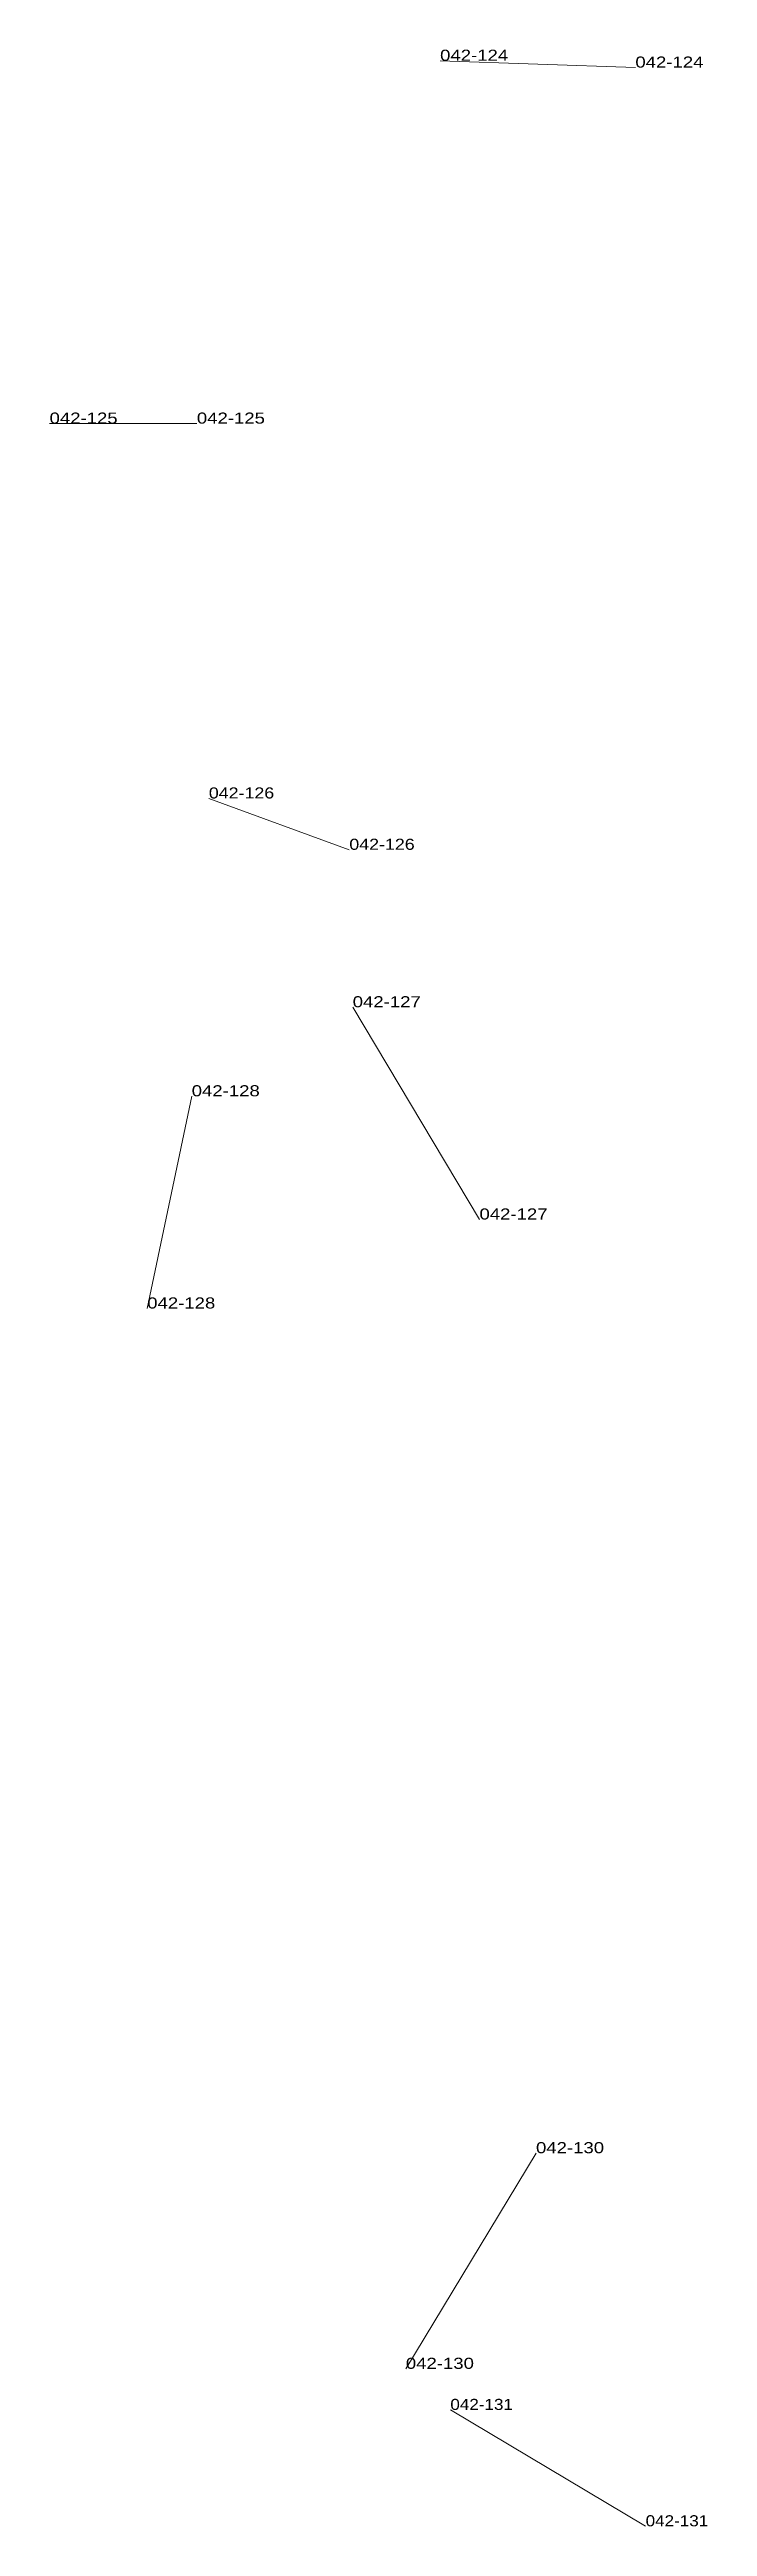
# Model space of a CAD drawing. Header units: metres. Extents: x 571156 to 607184, y 703608 to 727431.
# Drawn here: x 580823.1 to 580941.7, y 716132.3 to 716579.1 of the extents above; entities that cross this region are included whole.
import ezdxf

# ---------------------------------------------------------------- set-up
doc = ezdxf.new("R2010")
doc.units = ezdxf.units.M
doc.header["$LTSCALE"] = 0.8
doc.layers.add('60', color=7, linetype='Continuous', lineweight=13)
doc.layers.add('61', color=7, linetype='Continuous')

msp = doc.modelspace()

# ---------------------------------------------------------------- texts
at = {"layer": '60'}
for s, width, p in [('042-124', 1.25, (580928.72, 716575.83)), ('042-124', 1.25, (580928.72, 716575.83)), ('042-125', 1.25, (580849.68, 716511.61)), ('042-125', 1.25, (580849.68, 716511.61)), ('042-126', 1.2, (580877.16, 716434.73)), ('042-126', 1.2, (580877.16, 716434.73)), ('042-127', 1.25, (580900.62, 716368.04)), ('042-127', 1.25, (580900.62, 716368.04)), ('042-128', 1.25, (580840.73, 716351.99)), ('042-128', 1.25, (580840.73, 716351.99)), ('042-130', 1.25, (580910.81, 716199.62)), ('042-130', 1.25, (580910.81, 716199.62)), ('042-131', 1.15, (580930.57, 716132.32)), ('042-131', 1.15, (580930.57, 716132.32))]:
    msp.add_text(s, height=2, dxfattribs=dict(at, width=width)).set_placement(p)
at = {"layer": '61'}
for s, width, p in [('042-124', 1.25, (580893.52, 716577.06)), ('042-124', 1.25, (580893.52, 716577.06)), ('042-125', 1.25, (580823.13, 716511.61)), ('042-125', 1.25, (580823.13, 716511.61)), ('042-126', 1.2, (580851.84, 716443.99)), ('042-126', 1.2, (580851.84, 716443.99)), ('042-127', 1.25, (580877.77, 716406.33)), ('042-127', 1.25, (580877.77, 716406.33)), ('042-128', 1.25, (580848.75, 716390.27)), ('042-128', 1.25, (580848.75, 716390.27)), ('042-130', 1.25, (580887.35, 716160.72)), ('042-130', 1.25, (580887.35, 716160.72)), ('042-131', 1.15, (580895.37, 716153.31)), ('042-131', 1.15, (580895.37, 716153.31))]:
    msp.add_text(s, height=2, dxfattribs=dict(at, width=width)).set_placement(p)

# ---------------------------------------------------------------- linework, layer by layer
at = {"layer": '60'}
for p, q in [((580893.52, 716577.06), (580928.72, 716575.83)), ((580893.52, 716577.06), (580928.72, 716575.83)), ((580823.13, 716511.61), (580849.68, 716511.61)), ((580823.13, 716511.61), (580849.68, 716511.61)), ((580851.84, 716443.99), (580877.16, 716434.73)), ((580851.84, 716443.99), (580877.16, 716434.73)), ((580877.77, 716406.33), (580900.62, 716368.04)), ((580877.77, 716406.33), (580900.62, 716368.04)), ((580848.75, 716390.27), (580840.73, 716351.99)), ((580848.75, 716390.27), (580840.73, 716351.99)), ((580887.35, 716160.72), (580910.81, 716199.62)), ((580887.35, 716160.72), (580910.81, 716199.62)), ((580895.37, 716153.31), (580930.57, 716132.32)), ((580895.37, 716153.31), (580930.57, 716132.32))]:
    msp.add_line(p, q, dxfattribs=at)

msp.set_redraw_order([(e.dxf.handle, doc.entitydb.next_handle()) for e in msp.query("TEXT MTEXT ATTDEF DIMENSION ARC_DIMENSION")])  # texts and dimensions are drawn at this point

doc.saveas('drawing.dxf')
